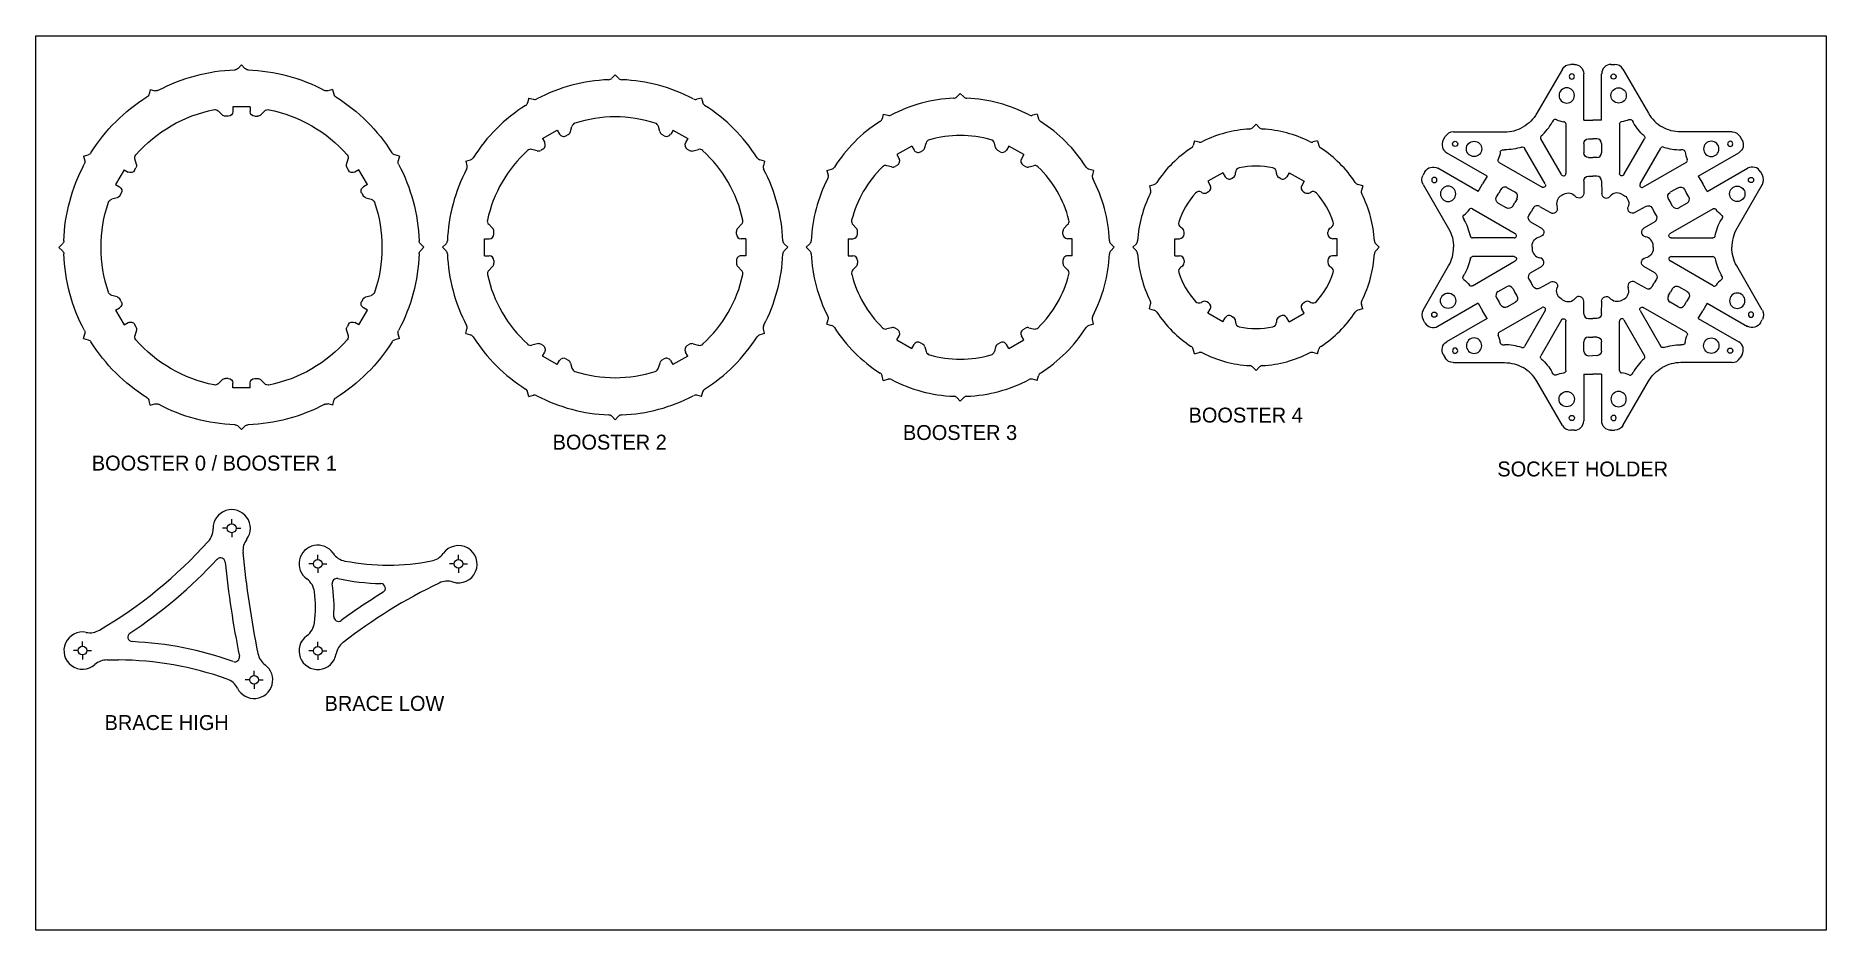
# Model space of a CAD drawing. Header units: inches. Extents: x -122 to 239, y -42 to 133.
# Drawn here: x -14.65 to 9.35, y 106.37 to 118.37 of the extents above; entities that cross this region are included whole.
import ezdxf

# ---------------------------------------------------------------- set-up
doc = ezdxf.new("R2010")
doc.units = ezdxf.units.IN
doc.header["$MEASUREMENT"] = 0

msp = doc.modelspace()

# ---------------------------------------------------------------- texts
at = {"char_height": 0.2, "attachment_point": 1}
for s, insert in [('BOOSTER 4', (0.807, 113.383)), ('BOOSTER 3', (-3.022, 113.149)), ('BOOSTER 2', (-7.718, 113.02)), ('BOOSTER 0 / BOOSTER 1', (-13.895, 112.739)), ('SOCKET HOLDER', (4.946, 112.66)), ('BRACE LOW', (-10.775, 109.515)), ('BRACE HIGH', (-13.724, 109.258))]:
    msp.add_mtext_dynamic_manual_height_columns(s, width=8.31086, gutter_width=1, heights=[0], dxfattribs=dict(at, insert=insert))

# ---------------------------------------------------------------- blocks, each defined once
blk = doc.blocks.new('*U87')
blk.add_line((0, -0.115), (0, 0.115))
blk = doc.blocks.new('*U88')
at = {"color": 0, "linetype": 'ByBlock', "lineweight": -2, "transparency": 16777216}
for p, rotation in [((-45.877, 58.225), 299.9999999999999), ((-43.994, 58.225), 240), ((-43.053, 56.594), 180), ((-45.877, 54.963), 59.99999999999999), ((-43.994, 54.963), 120)]:
    blk.add_blockref('*U87', p, dxfattribs=dict(at, rotation=rotation))
blk.add_blockref('*U87', (-46.819, 56.594), dxfattribs=at)
blk = doc.blocks.new('*U89')
for q in [(-0.124, -0.468), (-0.124, -0.559)]:
    blk.add_line((-0.17, -0.513), q)
for centre, radius, start, end in [((2.276, -0.513), 2.383, 152.1101, 177.8899), ((-0.168, -0.423), 0.0625, 315, 357.8899), ((-0.168, -0.604), 0.0625, 2.1101, 45)]:
    blk.add_arc(centre, radius, start, end)
blk = doc.blocks.new('*U90')
at = {"color": 0, "linetype": 'ByBlock', "lineweight": -2, "transparency": 16777216}
for p, rotation in [((-45.629, 58.822), 299.9999999999998), ((-44.422, 58.87), 269.9999999999998), ((-46.65, 58.176), 329.9999999999998), ((-43.353, 58.308), 239.9999999999999), ((-42.708, 57.287), 209.9999999999999), ((-42.66, 56.08), 180), ((-47.163, 55.901), 29.99999999999998), ((-43.221, 55.011), 149.9999999999999), ((-46.518, 54.88), 59.99999999999996), ((-44.242, 54.366), 120), ((-45.449, 54.318), 89.99999999999997)]:
    blk.add_blockref('*U89', p, dxfattribs=dict(at, rotation=rotation))
blk.add_blockref('*U89', (-47.212, 57.107), dxfattribs=at)
blk = doc.blocks.new('*U91')
for p, q in [((0.044, 0.258), (-0.009, 0.312)), ((-0.063, 0.115), (0, 0.115)), ((0.062, 0.178), (0.062, 0.214)), ((-0.063, -0.115), (0, -0.115)), ((0.062, -0.178), (0.062, -0.214)), ((0.044, -0.258), (-0.009, -0.312))]:
    blk.add_line(p, q)
for centre, start, end in [((0.035, 0.356), 168.7303, 225), ((0, 0.214), 0, 45), ((0, 0.178), 270, 0), ((0, -0.178), 0, 90), ((0, -0.214), 315, 0), ((0.035, -0.356), 135, 191.2697)]:
    blk.add_arc(centre, 0.0625, start, end)
blk = doc.blocks.new('*U92')
at = {"color": 0, "linetype": 'ByBlock', "lineweight": -2, "transparency": 16777216}
for p, rotation in [((-45.846, 58.17), 299.9999999999999), ((-44.025, 58.17), 240), ((-43.115, 56.594), 180), ((-45.846, 55.017), 59.99999999999999), ((-44.025, 55.017), 120)]:
    blk.add_blockref('*U91', p, dxfattribs=dict(at, rotation=rotation))
blk.add_blockref('*U91', (-46.756, 56.594), dxfattribs=at)
blk = doc.blocks.new('*U93')
blk.add_arc((1.544, -0.892), 1.883, 131.2697, 168.7303)
blk = doc.blocks.new('*U94')
at = {"color": 0, "linetype": 'ByBlock', "lineweight": -2, "transparency": 16777216}
for p, rotation in [((-44.936, 58.377), 299.9999999999999), ((-43.391, 57.485), 239.9999999999999), ((-46.48, 55.702), 59.99999999999997), ((-43.391, 55.702), 180), ((-44.936, 54.81), 120)]:
    blk.add_blockref('*U93', p, dxfattribs=dict(at, rotation=rotation))
blk.add_blockref('*U93', (-46.48, 57.485), dxfattribs=at)
blk = doc.blocks.new('Booster34')
for name in ['*U90', '*U94', '*U92', '*U88']:
    blk.add_blockref(name, (44.936, -56.594))
blk = doc.blocks.new('Booster0')
for p, q in [((0, 1.651), (-0.047, 1.604)), ((0, 1.651), (0.047, 1.604)), ((-0.826, 1.43), (-0.843, 1.366)), ((-0.826, 1.43), (-0.762, 1.413)), ((0.826, 1.43), (0.762, 1.413)), ((0.826, 1.43), (0.843, 1.366)), ((-0.445, 1), (-0.644, 0.885)), ((-0.445, 1), (-0.413, 0.946)), ((-0.274, 0.991), (-0.274, 1.004)), ((0.274, 0.991), (0.274, 1.004)), ((0.445, 1), (0.413, 0.946)), ((0.445, 1), (0.644, 0.885)), ((-1.43, 0.826), (-1.366, 0.843)), ((-1.43, 0.826), (-1.413, 0.762)), ((-0.721, 0.732), (-0.733, 0.739)), ((-0.635, 0.746), (-0.658, 0.732)), ((-0.644, 0.885), (-0.613, 0.831)), ((-0.328, 0.923), (-0.305, 0.936)), ((0.328, 0.923), (0.305, 0.936)), ((0.644, 0.885), (0.613, 0.831)), ((0.635, 0.746), (0.658, 0.732)), ((0.721, 0.732), (0.733, 0.739)), ((1.43, 0.826), (1.366, 0.843)), ((1.43, 0.826), (1.413, 0.762)), ((-0.995, 0.258), (-1.006, 0.265)), ((0.995, 0.258), (1.006, 0.265)), ((-1.651, 0), (-1.604, 0.047)), ((-1.651, 0), (-1.604, -0.047)), ((-1.089, -0.115), (-1.089, 0.115)), ((-1.089, 0.115), (-1.026, 0.115)), ((-0.964, 0.178), (-0.964, 0.204)), ((0.964, 0.178), (0.964, 0.204)), ((1.089, 0.115), (1.026, 0.115)), ((1.089, -0.115), (1.089, 0.115)), ((1.651, 0), (1.604, 0.047)), ((1.651, 0), (1.604, -0.047)), ((-1.089, -0.115), (-1.026, -0.115)), ((-0.964, -0.178), (-0.964, -0.204)), ((0.964, -0.178), (0.964, -0.204)), ((1.089, -0.115), (1.026, -0.115)), ((-0.995, -0.258), (-1.006, -0.265)), ((0.995, -0.258), (1.006, -0.265)), ((-1.43, -0.826), (-1.413, -0.762)), ((-1.43, -0.826), (-1.366, -0.843)), ((-0.721, -0.732), (-0.733, -0.739)), ((-0.635, -0.746), (-0.658, -0.732)), ((-0.644, -0.885), (-0.613, -0.831)), ((-0.445, -1), (-0.644, -0.885)), ((-0.445, -1), (-0.413, -0.946)), ((-0.328, -0.923), (-0.305, -0.936)), ((0.328, -0.923), (0.305, -0.936)), ((0.445, -1), (0.413, -0.946)), ((0.445, -1), (0.644, -0.885)), ((0.644, -0.885), (0.613, -0.831)), ((0.635, -0.746), (0.658, -0.732)), ((0.721, -0.732), (0.733, -0.739)), ((1.43, -0.826), (1.366, -0.843)), ((1.43, -0.826), (1.413, -0.762)), ((-0.274, -0.991), (-0.274, -1.004)), ((0.274, -0.991), (0.274, -1.004)), ((-0.826, -1.43), (-0.843, -1.366)), ((-0.826, -1.43), (-0.762, -1.413)), ((0.826, -1.43), (0.762, -1.413)), ((0.826, -1.43), (0.843, -1.366)), ((0, -1.651), (-0.047, -1.604)), ((0, -1.651), (0.047, -1.604))]:
    blk.add_line(p, q)
for centre, radius, start, end in [((0, 0), 1.589, 93.1559, 116.8441), ((-0.091, 1.649), 0.0625, 273.1559, 315), ((0.091, 1.649), 0.0625, 225, 266.8441), ((0, 0), 1.589, 63.1559, 86.8441), ((0, 0), 1.589, 123.1559, 146.8441), ((-0.903, 1.382), 0.0625, 303.1559, 345), ((-0.746, 1.473), 0.0625, 255, 296.8441), ((0.746, 1.473), 0.0625, 243.1559, 285), ((0.903, 1.382), 0.0625, 195, 236.8441), ((0, 0), 1.589, 33.1559, 56.8441), ((-0.336, 0.991), 0.0625, 300, 0), ((-0.211, 1.004), 0.0625, 101.891, 180), ((0, 0), 1.089, 78.0683, 101.891), ((0.211, 1.004), 0.0625, 0, 78.109), ((0.336, 0.991), 0.0625, 180, 240), ((-1.473, 0.746), 0.0625, 333.1559, 15), ((-1.382, 0.903), 0.0625, 285, 326.8441), ((0, 0), 1.089, 138.109, 161.9317), ((-0.764, 0.685), 0.0625, 60, 138.109), ((-0.69, 0.787), 0.0625, 240, 300), ((-0.667, 0.8), 0.0625, 300, 30), ((-0.359, 0.977), 0.0625, 210, 300), ((0.359, 0.977), 0.0625, 240, 330), ((0.667, 0.8), 0.0625, 150, 240), ((0.69, 0.787), 0.0625, 240, 300), ((0.764, 0.685), 0.0625, 41.891, 120), ((0, 0), 1.089, 18.0683, 41.891), ((1.382, 0.903), 0.0625, 213.1559, 255), ((1.473, 0.746), 0.0625, 165, 206.8441), ((0, 0), 1.589, 153.1559, 176.8441), ((0, 0), 1.589, 3.1559, 26.8441), ((-0.975, 0.319), 0.0625, 161.891, 240), ((-1.026, 0.204), 0.0625, 0, 60), ((1.026, 0.204), 0.0625, 120, 180), ((0.975, 0.319), 0.0625, 300, 18.109), ((-1.649, 0.091), 0.0625, 315, 356.8441), ((-1.026, 0.178), 0.0625, 270, 0), ((1.026, 0.178), 0.0625, 180, 270), ((1.649, 0.091), 0.0625, 183.1559, 225), ((-1.649, -0.091), 0.0625, 3.1559, 45), ((0, 0), 1.589, 183.1559, 206.8441), ((-1.026, -0.178), 0.0625, 0, 90), ((-1.026, -0.204), 0.0625, 300, 0), ((1.026, -0.178), 0.0625, 90, 180), ((1.026, -0.204), 0.0625, 180, 240), ((0, 0), 1.589, 333.1559, 356.8441), ((1.649, -0.091), 0.0625, 135, 176.8441), ((-0.975, -0.319), 0.0625, 120, 198.109), ((0, 0), 1.089, 198.0683, 221.891), ((0, 0), 1.089, 318.109, 341.9317), ((0.975, -0.319), 0.0625, 341.891, 60), ((-1.473, -0.746), 0.0625, 345, 26.8441), ((1.473, -0.746), 0.0625, 153.1559, 195), ((-1.382, -0.903), 0.0625, 33.1559, 75), ((0, 0), 1.589, 213.1559, 236.8441), ((-0.764, -0.685), 0.0625, 221.891, 300), ((-0.69, -0.787), 0.0625, 60, 120), ((-0.667, -0.8), 0.0625, 330, 60), ((-0.359, -0.977), 0.0625, 60, 150), ((-0.336, -0.991), 0.0625, 0, 60), ((0.336, -0.991), 0.0625, 120, 180), ((0.359, -0.977), 0.0625, 30, 120), ((0.667, -0.8), 0.0625, 120, 210), ((0.69, -0.787), 0.0625, 60, 120), ((0.764, -0.685), 0.0625, 240, 318.109), ((0, 0), 1.589, 303.1559, 326.8441), ((1.382, -0.903), 0.0625, 105, 146.8441), ((-0.211, -1.004), 0.0625, 180, 258.109), ((0, 0), 1.089, 258.109, 281.9317), ((0.211, -1.004), 0.0625, 281.891, 360), ((-0.903, -1.382), 0.0625, 15, 56.8441), ((-0.746, -1.473), 0.0625, 63.1559, 105), ((0, 0), 1.589, 243.1559, 266.8441), ((0, 0), 1.589, 273.1559, 296.8441), ((0.746, -1.473), 0.0625, 75, 116.8441), ((0.903, -1.382), 0.0625, 123.1559, 165), ((-0.091, -1.649), 0.0625, 45, 86.8441), ((0.091, -1.649), 0.0625, 93.1559, 135)]:
    blk.add_arc(centre, radius, start, end)
blk = doc.blocks.new('*U83')
for q in [(0.014, 0.046), (0.014, -0.046)]:
    blk.add_line((-0.032, 0), q)
for centre, start, end in [((-0.03, 0.09), 315, 357.4904), ((-0.03, -0.09), 2.5096, 45)]:
    blk.add_arc(centre, 0.0625, start, end)
blk = doc.blocks.new('*U84')
at = {"color": 0, "linetype": 'ByBlock', "lineweight": -2, "transparency": 16777216}
for p, rotation in [((-51.823, 58.175), 270), ((-52.839, 57.903), 299.9999999999999), ((-50.808, 57.903), 240), ((-53.583, 57.159), 330.0000000000001), ((-50.064, 57.159), 209.9999999999999), ((-49.792, 56.143), 180), ((-53.583, 55.127), 29.99999999999999), ((-50.064, 55.127), 150), ((-52.839, 54.384), 59.99999999999999), ((-50.808, 54.384), 119.9999999999999), ((-51.823, 54.112), 89.99999999999997)]:
    blk.add_blockref('*U83', p, dxfattribs=dict(at, rotation=rotation))
blk.add_blockref('*U83', (-53.855, 56.143), dxfattribs=at)
blk = doc.blocks.new('*U77')
blk.add_arc((1.887, -0.506), 2.001, 152.5096, 177.4904)
blk = doc.blocks.new('*U78')
at = {"color": 0, "linetype": 'ByBlock', "lineweight": -2, "transparency": 16777216}
for p, rotation in [((-52.329, 58.031), 299.9999999999998), ((-51.318, 58.031), 269.9999999999998), ((-53.205, 57.525), 329.9999999999998), ((-50.442, 57.525), 239.9999999999998), ((-49.936, 56.649), 209.9999999999997), ((-53.711, 55.638), 29.99999999999994), ((-49.936, 55.638), 180), ((-53.205, 54.762), 59.99999999999994), ((-50.442, 54.762), 149.9999999999999), ((-51.318, 54.256), 119.9999999999999), ((-52.329, 54.256), 89.99999999999993)]:
    blk.add_blockref('*U77', p, dxfattribs=dict(at, rotation=rotation))
blk.add_blockref('*U77', (-53.711, 56.649), dxfattribs=at)
blk = doc.blocks.new('*U79')
for p, q in [((0.044, 0.258), (-0.001, 0.304)), ((-0.063, 0.115), (-0.063, -0.115)), ((-0.063, 0.115), (0, 0.115)), ((0.062, 0.178), (0.062, 0.214)), ((-0.063, -0.115), (0, -0.115)), ((0.062, -0.178), (0.062, -0.214)), ((0.044, -0.258), (-0.001, -0.304))]:
    blk.add_line(p, q)
for centre, start, end in [((0.043, 0.348), 165.9976, 225), ((0, 0.214), 0, 45), ((0, 0.178), 270, 0), ((0, -0.178), 0, 90), ((0, -0.214), 315, 0), ((0.043, -0.348), 135, 194.0024)]:
    blk.add_arc(centre, 0.0625, start, end)
blk = doc.blocks.new('*U80')
at = {"color": 0, "linetype": 'ByBlock', "lineweight": -2, "transparency": 16777216}
for p, rotation in [((-52.543, 57.389), 299.9999999999999), ((-51.104, 57.389), 240), ((-50.385, 56.143), 180), ((-52.543, 54.897), 59.99999999999999), ((-51.104, 54.897), 120)]:
    blk.add_blockref('*U79', p, dxfattribs=dict(at, rotation=rotation))
blk.add_blockref('*U79', (-53.262, 56.143), dxfattribs=at)
blk = doc.blocks.new('*U81')
blk.add_arc((1.25, -0.722), 1.501, 134.0024, 165.9976)
blk = doc.blocks.new('*U82')
at = {"color": 0, "linetype": 'ByBlock', "lineweight": -2, "transparency": 16777216}
for p, rotation in [((-51.823, 57.586), 299.9999999999999), ((-50.574, 56.865), 240), ((-53.073, 55.422), 60.00000000000002), ((-50.574, 55.422), 180), ((-51.823, 54.7), 120)]:
    blk.add_blockref('*U81', p, dxfattribs=dict(at, rotation=rotation))
blk.add_blockref('*U81', (-53.073, 56.865), dxfattribs=at)
blk = doc.blocks.new('Booster1')
for name in ['*U78', '*U84', '*U82', '*U80']:
    blk.add_blockref(name, (51.823, -56.143))
blk = doc.blocks.new('*U100')
blk.add_line((0, -0.115), (0, 0.115))
blk = doc.blocks.new('*U101')
at = {"color": 0, "linetype": 'ByBlock', "lineweight": -2, "transparency": 16777216}
for p, rotation in [((-51.251, 58.478), 299.9999999999999), ((-49.501, 58.478), 240), ((-48.625, 56.962), 180), ((-51.251, 55.446), 59.99999999999999), ((-49.501, 55.446), 120)]:
    blk.add_blockref('*U100', p, dxfattribs=dict(at, rotation=rotation))
blk.add_blockref('*U100', (-52.126, 56.962), dxfattribs=at)
blk = doc.blocks.new('*U102')
for p, q in [((0.297, 0.508), (0.228, 0.526)), ((0.376, 0.532), (0.345, 0.514)), ((0.368, 0.672), (0.399, 0.618)), ((-0.301, -0.528), (-0.352, -0.477)), ((-0.408, -0.672), (-0.345, -0.672)), ((-0.283, -0.609), (-0.283, -0.573))]:
    blk.add_line(p, q)
for centre, radius, start, end in [((1.343, -0.787), 1.75, 132.0876, 167.9124), ((0.211, 0.466), 0.0625, 75, 132.0876), ((0.313, 0.568), 0.0625, 255, 300), ((0.345, 0.586), 0.0625, 300, 30), ((-0.308, -0.433), 0.0625, 167.9124, 225), ((-0.345, -0.609), 0.0625, 270, 0), ((-0.345, -0.573), 0.0625, 0, 45)]:
    blk.add_arc(centre, radius, start, end)
blk = doc.blocks.new('*U103')
at = {"color": 0, "linetype": 'ByBlock', "lineweight": -2, "transparency": 16777216}
for p, rotation in [((-50.366, 58.518), 299.9999999999999), ((-49.023, 57.731), 240), ((-51.728, 56.192), 59.99999999999997), ((-49.033, 56.175), 180), ((-50.386, 55.406), 120)]:
    blk.add_blockref('*U102', p, dxfattribs=dict(at, rotation=rotation))
blk.add_blockref('*U102', (-51.719, 57.748), dxfattribs=at)
blk = doc.blocks.new('*U104')
for q in [(0.014, 0.046), (0.014, -0.046)]:
    blk.add_line((-0.032, 0), q)
for centre, start, end in [((-0.03, 0.09), 315, 357.7664), ((-0.03, -0.09), 2.2336, 45)]:
    blk.add_arc(centre, 0.0625, start, end)
blk = doc.blocks.new('*U105')
at = {"color": 0, "linetype": 'ByBlock', "lineweight": -2, "transparency": 16777216}
for p, rotation in [((-50.376, 59.243), 270.0000000000001), ((-51.516, 58.937), 299.9999999999999), ((-49.235, 58.937), 240), ((-52.351, 58.102), 330.0000000000001), ((-48.4, 58.102), 210.0000000000001), ((-48.095, 56.962), 180), ((-52.351, 55.821), 30.00000000000004), ((-48.4, 55.821), 150.0000000000001), ((-51.516, 54.987), 60.00000000000006), ((-49.235, 54.987), 120.0000000000001), ((-50.376, 54.681), 90.00000000000006)]:
    blk.add_blockref('*U104', p, dxfattribs=dict(at, rotation=rotation))
blk.add_blockref('*U104', (-52.657, 56.962), dxfattribs=at)
blk = doc.blocks.new('*U106')
blk.add_arc((2.12, -0.568), 2.25, 152.2336, 177.7664)
blk = doc.blocks.new('*U107')
at = {"color": 0, "linetype": 'ByBlock', "lineweight": -2, "transparency": 16777216}
for p, rotation in [((-50.944, 59.082), 299.9999999999998), ((-49.808, 59.082), 269.9999999999998), ((-51.928, 58.514), 329.9999999999999), ((-48.824, 58.514), 239.9999999999999), ((-48.256, 57.53), 209.9999999999999), ((-52.496, 56.394), 29.99999999999994), ((-48.256, 56.394), 180), ((-51.928, 55.41), 59.99999999999994), ((-48.824, 55.41), 150), ((-50.944, 54.842), 89.99999999999997), ((-49.808, 54.842), 120)]:
    blk.add_blockref('*U106', p, dxfattribs=dict(at, rotation=rotation))
blk.add_blockref('*U106', (-52.496, 57.53), dxfattribs=at)
blk = doc.blocks.new('Booster2')
for name in ['*U107', '*U105', '*U103', '*U101']:
    blk.add_blockref(name, (50.376, -56.962))
blk = doc.blocks.new('SkewerHole')
for p, q in [((-0.059, 0), (-0.121, 0)), ((0, 0.059), (0, 0.121)), ((0.059, 0), (0.121, 0)), ((0, -0.059), (0, -0.121))]:
    blk.add_line(p, q)
blk.add_circle((0, 0), 0.0586)
blk = doc.blocks.new('Bracket')
for centre, radius, start, end in [((0.125, 0.005), 0.25, 34.5104, 234.3227), ((2.012, 0), 0.25, 252.4375, 144.6827), ((0.537, 0.288), 0.25, 214.5104, 259.1678), ((1.069, 3.066), 3.078, 259.1678, 280.9153), ((1.604, 0.289), 0.25, 280.9153, 324.6827), ((-0.166, -0.401), 0.25, 6.8628, 54.3227), ((0.381, -0.254), 0.0625, 78.295, 189.1243), ((1.069, 3.066), 3.328, 258.295, 268.3386), ((1.861, -0.477), 0.25, 72.4375, 115.9503), ((-1.636, -0.578), 1.73, 353.1162, 6.8628), ((-1.636, -0.578), 1.98, 356.4616, 9.1243), ((5.025, -6.979), 7.731, 121.3536, 126.3804), ((5.025, -6.979), 7.481, 115.9503, 127.5573), ((0.97, -0.323), 0.0625, 301.3536, 88.3386), ((0.403, -0.704), 0.0625, 176.4616, 306.3804), ((0.125, -1.162), 0.25, 125.6563, 350.2607), ((-0.166, -0.755), 0.25, 305.6563, 353.1162), ((0.618, -1.246), 0.25, 127.5573, 170.2607)]:
    blk.add_arc(centre, radius, start, end)
for p in [(0.125, 0.005), (2.012, 0.005), (0.125, -1.162)]:
    blk.add_blockref('SkewerHole', p)
blk = doc.blocks.new('Bracket2')
blk.add_line((0.088, 0), (0.238, 0))
for centre, radius, start, end in [((1.756, 1.766), 0.25, 323.1529, 180.9753), ((1.257, 1.758), 0.25, 317.9899, 0.9753), ((-3.143, 5.721), 6.171, 300.4307, 317.9899), ((2.157, 1.466), 0.25, 143.1529, 185.3127), ((14.64, 2.627), 12.788, 185.3127, 191.4615), ((-3.143, 5.721), 6.421, 303.399, 317.1049), ((1.607, 1.307), 0.0625, 5.7826, 137.1049), ((14.64, 2.627), 13.038, 185.7826, 191.3992), ((-0.243, 0.125), 0.25, 78.6111, 311.4096), ((-0.144, 0.615), 0.25, 258.6111, 300.4307), ((0.426, 0.308), 0.0625, 123.399, 267.3965), ((0.211, -4.417), 4.667, 70.3874, 87.3965), ((0.088, -0.25), 0.25, 90, 131.4096), ((0.211, -4.417), 4.417, 70.3891, 89.657), ((1.799, 0.038), 0.0625, 250.3874, 11.3992), ((2.353, 0.136), 0.25, 191.4615, 233.6213), ((2.056, -0.267), 0.25, 206.7542, 53.6213), ((1.61, -0.492), 0.25, 26.7542, 70.3891)]:
    blk.add_arc(centre, radius, start, end)
for p in [(1.756, 1.766), (-0.243, 0.125), (2.056, -0.267)]:
    blk.add_blockref('SkewerHole', p)
blk = doc.blocks.new('ShadeHole2')
for p, q in [((-0.528, 0.2), (-0.541, 0.178)), ((-0.36, 0.155), (-0.36, -0.51)), ((-0.418, -0.525), (-0.696, -0.044))]:
    blk.add_line(p, q)
for centre, radius, start, end in [((-1.182, 0.548), 0.74, 311.6886, 330), ((-0.501, 0.184), 0.0312, 66.468, 150), ((-0.348, 0.536), 0.353, 246.468, 263.532), ((-0.391, 0.155), 0.0312, 0, 83.532), ((-0.669, -0.028), 0.0312, 131.6886, 210), ((-0.391, -0.51), 0.0312, 210, 0)]:
    blk.add_arc(centre, radius, start, end)
blk = doc.blocks.new('BulbHolder')
for p, q in [((-1.015, 2.248), (-0.969, 2.274)), ((-0.844, 2.274), (-0.25, 1.931)), ((-0.748, 1.536), (-1.061, 2.077)), ((-0.748, 1.536), (-0.852, 1.476)), ((-0.677, 1.288), (-0.727, 1.259)), ((-0.592, 1.265), (-0.529, 1.157)), ((-0.552, 1.072), (-0.602, 1.043)), ((-0.427, 0.855), (-0.477, 0.826)), ((-0.342, 0.832), (-0.257, 0.686))]:
    blk.add_line(p, q)
for centre, radius in [((-0.903, 2.123), 0.0349), ((-0.717, 1.938), 0.103)]:
    blk.add_circle(centre, radius)
for centre, radius, start, end in [((-0.952, 2.14), 0.125, 120, 210), ((-0.907, 2.166), 0.125, 60, 120), ((0, 2.364), 0.5, 240, 270), ((-0.646, 1.234), 0.0625, 30, 120), ((-0.584, 1.126), 0.0625, 300, 30), ((-0.396, 0.801), 0.0625, 30, 120), ((-0.018, 0.687), 0.125, 91.501, 170.9131), ((0, 0), 0.812, 90, 91.501), ((-0.203, 0.717), 0.0625, 210, 350.9131)]:
    blk.add_arc(centre, radius, start, end)
at = {"xscale": -1, "rotation": 29.99999999999996}
blk.add_blockref('ShadeHole2', (-0.75, 1.299), dxfattribs=at)
blk = doc.blocks.new('Socket_Ring')
at = {"xscale": -1}
for rotation in [30.00000000000117, 330.0000000000015, 90, 270, 149.9999999999996, 210.0000000000003]:
    blk.add_blockref('BulbHolder', (0, 0), dxfattribs=dict(at, rotation=rotation))
for rotation in [330.0000000000015, 30.00000000000117, 270, 90, 210.0000000000002, 149.9999999999997]:
    blk.add_blockref('BulbHolder', (0, 0), dxfattribs=dict(rotation=rotation))

# ---------------------------------------------------------------- linework, layer by layer
msp.add_lwpolyline([(9.354, 106.372), (-14.646, 106.372), (-14.646, 118.372), (9.354, 118.372)], close=True)

# ---------------------------------------------------------------- block references
at = {"xscale": -1, "rotation": 90}
msp.add_blockref('Booster34', (-11.889, 115.534), dxfattribs=at)
for name, p in [('Booster2', (-6.88, 115.534)), ('Socket_Ring', (6.224, 115.534)), ('Booster1', (-2.253, 115.534)), ('Booster0', (1.711, 115.534)), ('Bracket2', (-13.776, 109.998)), ('Bracket', (-10.992, 111.282))]:
    msp.add_blockref(name, p)

msp.set_redraw_order([(e.dxf.handle, doc.entitydb.next_handle()) for e in msp.query("TEXT MTEXT ATTDEF DIMENSION ARC_DIMENSION")])  # texts and dimensions are drawn at this point

doc.saveas('drawing.dxf')
